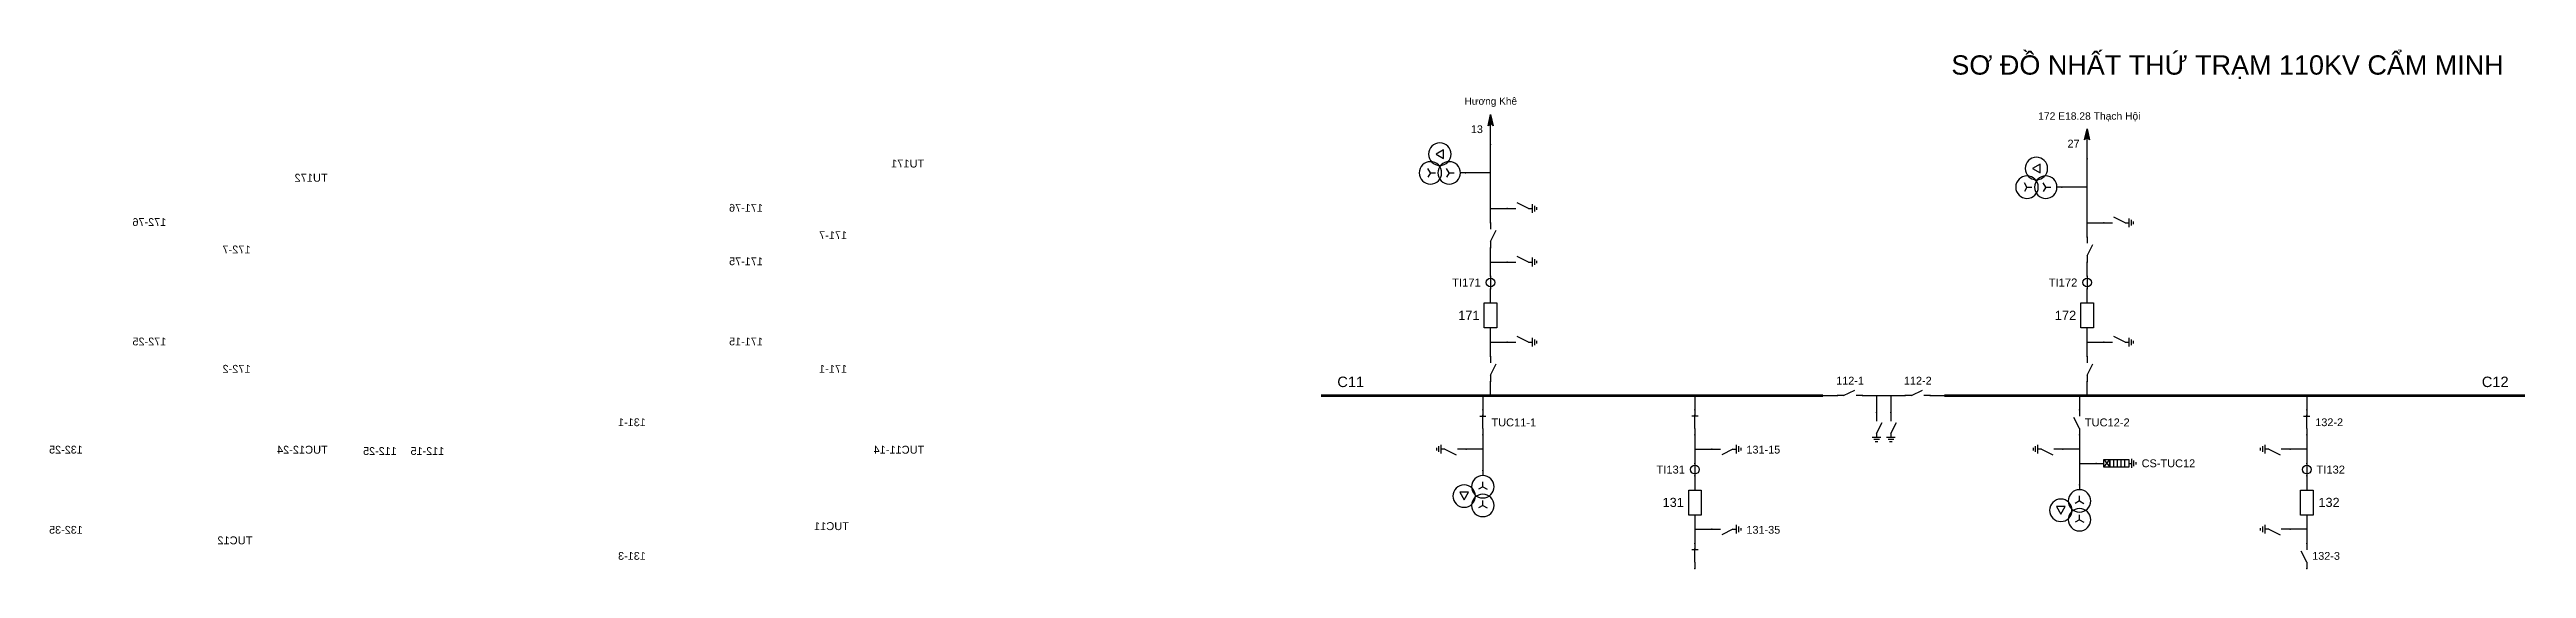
# Model space of a CAD drawing. Header units: millimetres. Extents: x -377 to 411, y 7 to 290.
# Drawn here: x -220.8 to 275.1, y 186 to 290 of the extents above; entities that cross this region are included whole.
import ezdxf

# ---------------------------------------------------------------- set-up
doc = ezdxf.new("R2010")
doc.units = ezdxf.units.MM
doc.layers.add('BUSBAR_110KV', color=1, linetype='Continuous', lineweight=50)
doc.layers.add('HV_110KV', color=1, linetype='Continuous', lineweight=25)
doc.layers.add('SYM_PORTS', color=8, linetype='Continuous', plot=False)
doc.layers.add('TEXT', color=7, linetype='Continuous')
doc.styles.add('SLD_TEXT', font='arial.ttf')

msp = doc.modelspace()

# ---------------------------------------------------------------- texts
at = {"layer": 'TEXT', "attachment_point": 7, "style": 'SLD_TEXT'}
for s, insert, char_height in [('SƠ ĐỒ NHẤT THỨ TRẠM 110KV CẨM MINH', (159.94, 284.13), 3.8634), ('Hương Khê', (62.48, 278.52), 1.442), ('13', (63.75, 273.25), 1.546), ('172 E18.28 Thạch Hội', (177.33, 275.63), 1.4729), ('27', (183.19, 270.38), 1.563), ('C11', (37.01, 222.36), 2.094), ('C12', (266.14, 222.36), 2.094)]:
    msp.add_mtext(s, dxfattribs=dict(at, insert=insert, char_height=char_height))

# ---------------------------------------------------------------- blocks, each defined once
blk = doc.blocks.new('SYM_DISCONNECTOR_OPEN')
at = {"lineweight": 25}
for points in [[(0, -1.25), (-1.125, 1)], [(0, 2.5), (0, 1.25)], [(0, -1.25), (0, -2.5)]]:
    blk.add_lwpolyline(points, dxfattribs=at)
at = {"layer": 'SYM_PORTS'}
for p in [(0, 2.5), (0, -2.5)]:
    blk.add_point(p, dxfattribs=at)
blk.add_attdef('DEVICE_CODE', (1, -0.5), '', height=2)
blk = doc.blocks.new('SYM_DISCONNECTOR_CLOSED')
at = {"lineweight": 25}
for points in [[(-0.625, 1.25), (0.625, 1.25)], [(0, 2.5), (0, 1.25)], [(0, -1.25), (0, 1.5)], [(0, -1.25), (0, -2.5)]]:
    blk.add_lwpolyline(points, dxfattribs=at)
at = {"layer": 'SYM_PORTS'}
for p in [(0, 2.5), (0, -2.5)]:
    blk.add_point(p, dxfattribs=at)
blk.add_attdef('DEVICE_CODE', (1.625, -0.5), '', height=2)
blk = doc.blocks.new('SYM_EARTHING_SWITCH_OPEN')
at = {"lineweight": 25}
for points in [[(0, -1.25), (-1.125, 1)], [(0, 3), (0, 1.25)], [(-0.875, -2), (0.875, -2)], [(-0.5625, -2.4375), (0.5625, -2.4375)], [(-0.25, -2.875), (0.25, -2.875)], [(0, -1.25), (0, -2)]]:
    blk.add_lwpolyline(points, dxfattribs=at)
at = {"layer": 'SYM_PORTS'}
blk.add_point((0, 3), dxfattribs=at)
blk.add_attdef('DEVICE_CODE', (1.875, 0), '', height=2)
blk = doc.blocks.new('SYM_VOLTAGE_TRANSFORMER')
at = {"lineweight": 25}
for points in [[(0, 1.375), (-0.8625, 0.875)], [(0, 4.625), (0, 3.625)], [(0, 1.375), (0, 2.375)], [(0, 1.375), (0.8625, 0.875)], [(0, -2.375), (-0.8625, -2.875)], [(0, -2.375), (0, -1.375)], [(0, -2.375), (0.8625, -2.875)]]:
    blk.add_lwpolyline(points, dxfattribs=at)
blk.add_lwpolyline([(2.875, 0.25), (4.625, 0.25), (3.75, -1.25)], close=True, dxfattribs=at)
for centre in [(0, 1.375), (3.75, -0.5), (0, -2.375)]:
    blk.add_circle(centre, 2.25, dxfattribs=at)
at = {"layer": 'SYM_PORTS'}
blk.add_point((0, 4.625), dxfattribs=at)
blk.add_attdef('DEVICE_CODE', (7, 1.625), '', height=2)
at = {"flags": 1}
blk.add_attdef('RATIO', (7, -1.375), '', height=2, dxfattribs=at)
blk = doc.blocks.new('SYM_CURRENT_TRANSFORMER')
at = {"lineweight": 25}
blk.add_lwpolyline([(0, 1.25), (0, -1.25)], dxfattribs=at)
blk.add_circle((0, 0), 0.875, dxfattribs=at)
at = {"layer": 'SYM_PORTS'}
for p in [(0, 1.25), (0, -1.25)]:
    blk.add_point(p, dxfattribs=at)
blk.add_attdef('DEVICE_CODE', (1.875, -1.75), '', height=2)
at = {"flags": 1}
blk.add_attdef('RATIO', (1.875, -4.75), '', height=2, dxfattribs=at)
blk = doc.blocks.new('SYM_CIRCUIT_BREAKER')
at = {"lineweight": 25}
blk.add_lwpolyline([(-1.25, 2.5), (1.25, 2.5), (1.25, -2.5), (-1.25, -2.5)], close=True, dxfattribs=at)
at = {"layer": 'SYM_PORTS'}
for p in [(0, 2.5), (0, -2.5)]:
    blk.add_point(p, dxfattribs=at)
blk.add_attdef('DEVICE_CODE', (2.25, -0.5), '', height=2)
at = {"flags": 1}
blk.add_attdef('RATING', (2.25, -3.5), '', height=2, dxfattribs=at)
blk = doc.blocks.new('SYM_SURGE_ARRESTER')
at = {"lineweight": 25}
for points in [[(-0.75, 2.5), (0.75, 2.5), (0.75, 1.25), (-0.75, 1.25)], [(-0.75, 1.25), (0.75, 1.25), (0.75, -2.5), (-0.75, -2.5)]]:
    blk.add_lwpolyline(points, close=True, dxfattribs=at)
for points in [[(-0.75, 2.5), (0.75, 1.25)], [(0.75, 2.5), (-0.75, 1.25)], [(-0.75, 0.5), (0.75, 0.5)], [(0, 4), (0, 2.5)], [(-0.875, -3.125), (0.875, -3.125)], [(-0.75, -0.25), (0.75, -0.25)], [(-0.75, -1), (0.75, -1)], [(-0.75, -1.75), (0.75, -1.75)], [(-0.5625, -3.5625), (0.5625, -3.5625)], [(-0.25, -4), (0.25, -4)], [(0, -2.5), (0, -3.125)]]:
    blk.add_lwpolyline(points, dxfattribs=at)
at = {"layer": 'SYM_PORTS'}
blk.add_point((0, 4), dxfattribs=at)
blk.add_attdef('DEVICE_CODE', (1.875, 1), '', height=2)
blk = doc.blocks.new('SYM_LINE_FEEDER_ARROW')
blk.add_hatch(color=7).paths.add_polyline_path([(0, -3), (-0.5, -0.75), (0, -1.25), (0.5, -0.75)])
at = {"lineweight": 25}
blk.add_lwpolyline([(0, 3), (0, -1.25)], dxfattribs=at)
blk.add_lwpolyline([(0, -3), (-0.5, -0.75), (0, -1.25), (0.5, -0.75)], close=True, dxfattribs=at)
at = {"layer": 'SYM_PORTS'}
blk.add_point((0, 3), dxfattribs=at)
blk.add_attdef('LINE_NAME', (1.5, 0), '', height=2)

# ---------------------------------------------------------------- linework, layer by layer
at = {"layer": 'BUSBAR_110KV', "const_width": 0.577}
for points in [[(33.73, 220.67), (134.26, 220.67)], [(158.54, 220.67), (274.79, 220.67)]]:
    msp.add_lwpolyline(points, dxfattribs=at)
at = {"layer": 'HV_110KV'}
for points in [[(67.68, 265.29), (67.68, 271)], [(187.12, 262.43), (187.12, 268.14)], [(67.68, 265.29), (62.65, 265.29)], [(67.68, 258.15), (67.68, 265.29)], [(67.68, 255.3), (67.68, 258.15)], [(67.68, 258.15), (71.03, 258.15)], [(187.12, 262.43), (182.09, 262.43)], [(187.12, 255.3), (187.12, 262.43)], [(187.12, 252.44), (187.12, 255.3)], [(187.12, 255.3), (190.47, 255.3)], [(67.68, 247.44), (67.68, 250.3)], [(67.68, 244.59), (67.68, 247.44)], [(67.68, 247.44), (71.03, 247.44)], [(187.12, 244.59), (187.12, 247.44)], [(67.68, 239.24), (67.68, 242.09)], [(187.12, 239.24), (187.12, 242.09)], [(67.68, 231.38), (67.68, 234.24)], [(187.12, 231.38), (187.12, 234.24)], [(67.68, 228.53), (67.68, 231.38)], [(67.68, 231.38), (71.03, 231.38)], [(187.12, 228.53), (187.12, 231.38)], [(187.12, 231.38), (190.47, 231.38)], [(67.68, 220.67), (67.68, 223.53)], [(187.12, 220.67), (187.12, 223.53)], [(66.15, 220.67), (66.15, 217.82)], [(108.61, 220.67), (108.61, 217.82)], [(134.26, 220.67), (137.12, 220.67)], [(142.12, 220.67), (144.97, 220.67)], [(144.97, 220.67), (144.97, 217.32)], [(144.97, 220.67), (147.83, 220.67)], [(147.83, 220.67), (147.83, 217.32)], [(147.83, 220.67), (150.68, 220.67)], [(155.68, 220.67), (158.54, 220.67)], [(185.59, 220.67), (185.59, 217.82)], [(231.1, 220.67), (231.1, 217.82)], [(66.15, 209.96), (62.79, 209.96)], [(66.15, 212.82), (66.15, 209.96)], [(66.15, 209.96), (66.15, 205.68)], [(108.61, 212.82), (108.61, 209.96)], [(108.61, 209.96), (111.96, 209.96)], [(108.61, 209.96), (108.61, 207.11)], [(185.59, 209.96), (182.24, 209.96)], [(185.59, 212.82), (185.59, 209.96)], [(185.59, 209.96), (185.59, 207.11)], [(231.1, 209.96), (227.74, 209.96)], [(231.1, 212.82), (231.1, 209.96)], [(231.1, 209.96), (231.1, 207.11)], [(108.61, 204.61), (108.61, 201.76)], [(185.59, 207.11), (188.94, 207.11)], [(185.59, 207.11), (185.59, 202.83)], [(231.1, 204.61), (231.1, 201.76)], [(108.61, 196.76), (108.61, 193.9)], [(108.61, 193.9), (111.96, 193.9)], [(108.61, 193.9), (108.61, 191.05)], [(231.1, 193.9), (227.74, 193.9)], [(231.1, 196.76), (231.1, 193.9)], [(231.1, 193.9), (231.1, 191.05)]]:
    msp.add_lwpolyline(points, dxfattribs=at)

# ---------------------------------------------------------------- block references
at = {"layer": 'HV_110KV', "rotation": 180}
for p in [(67.68, 274), (187.12, 271.14)]:
    msp.add_blockref('SYM_LINE_FEEDER_ARROW', p, dxfattribs=at)
at = {"layer": 'HV_110KV'}
ref = msp.add_blockref('SYM_VOLTAGE_TRANSFORMER', (177.46, 262.43), dxfattribs=dict(at, xscale=-1, rotation=270))
ref.add_attrib('DEVICE_CODE', 'TU172', (165.11, 263.53), dxfattribs={"layer": 'TEXT', "extrusion": (0, 0, -1), "height": 1.588, "style": 'SLD_TEXT'})
ref = msp.add_blockref('SYM_VOLTAGE_TRANSFORMER', (58.02, 265.29), dxfattribs=dict(at, xscale=-1, rotation=270))
ref.add_attrib('DEVICE_CODE', 'TU171', (45.67, 266.38), dxfattribs={"layer": 'TEXT', "extrusion": (0, 0, -1), "height": 1.588, "style": 'SLD_TEXT'})
ref = msp.add_blockref('SYM_EARTHING_SWITCH_OPEN', (74.03, 258.15), dxfattribs=dict(at, xscale=-1, rotation=90))
ref.add_attrib('DEVICE_CODE', '171-76', (77.99, 257.52), dxfattribs={"layer": 'TEXT', "extrusion": (0, 0, -1), "height": 1.558, "style": 'SLD_TEXT'})
ref = msp.add_blockref('SYM_EARTHING_SWITCH_OPEN', (193.47, 255.3), dxfattribs=dict(at, xscale=-1, rotation=90))
ref.add_attrib('DEVICE_CODE', '172-76', (197.43, 254.67), dxfattribs={"layer": 'TEXT', "extrusion": (0, 0, -1), "height": 1.558, "style": 'SLD_TEXT'})
ref = msp.add_blockref('SYM_DISCONNECTOR_OPEN', (67.68, 252.8), dxfattribs=dict(at, xscale=-1))
ref.add_attrib('DEVICE_CODE', '171-7', (61.12, 252.03), dxfattribs={"layer": 'TEXT', "extrusion": (0, 0, -1), "height": 1.574, "style": 'SLD_TEXT'})
ref = msp.add_blockref('SYM_DISCONNECTOR_OPEN', (187.12, 249.94), dxfattribs=dict(at, xscale=-1))
ref.add_attrib('DEVICE_CODE', '172-7', (180.56, 249.17), dxfattribs={"layer": 'TEXT', "extrusion": (0, 0, -1), "height": 1.574, "style": 'SLD_TEXT'})
ref = msp.add_blockref('SYM_EARTHING_SWITCH_OPEN', (74.03, 247.44), dxfattribs=dict(at, xscale=-1, rotation=90))
ref.add_attrib('DEVICE_CODE', '171-75', (77.99, 246.81), dxfattribs={"layer": 'TEXT', "extrusion": (0, 0, -1), "height": 1.558, "style": 'SLD_TEXT'})
ref = msp.add_blockref('SYM_CURRENT_TRANSFORMER', (67.68, 243.34), dxfattribs=at)
ref.add_attrib('DEVICE_CODE', 'TI171', (59.98, 242.53), dxfattribs={"layer": 'TEXT', "height": 1.61, "style": 'SLD_TEXT'})
ref = msp.add_blockref('SYM_CURRENT_TRANSFORMER', (187.12, 243.34), dxfattribs=at)
ref.add_attrib('DEVICE_CODE', 'TI172', (179.42, 242.53), dxfattribs={"layer": 'TEXT', "height": 1.61, "style": 'SLD_TEXT'})
ref = msp.add_blockref('SYM_CIRCUIT_BREAKER', (67.68, 236.74), dxfattribs=at)
ref.add_attrib('DEVICE_CODE', '171', (61.21, 235.84), dxfattribs={"layer": 'TEXT', "height": 1.838, "style": 'SLD_TEXT'})
ref = msp.add_blockref('SYM_CIRCUIT_BREAKER', (187.12, 236.74), dxfattribs=at)
ref.add_attrib('DEVICE_CODE', '172', (180.65, 235.84), dxfattribs={"layer": 'TEXT', "height": 1.838, "style": 'SLD_TEXT'})
ref = msp.add_blockref('SYM_EARTHING_SWITCH_OPEN', (193.47, 231.38), dxfattribs=dict(at, xscale=-1, rotation=90))
ref.add_attrib('DEVICE_CODE', '172-25', (197.43, 230.75), dxfattribs={"layer": 'TEXT', "extrusion": (0, 0, -1), "height": 1.558, "style": 'SLD_TEXT'})
ref = msp.add_blockref('SYM_DISCONNECTOR_OPEN', (187.12, 226.03), dxfattribs=dict(at, xscale=-1))
ref.add_attrib('DEVICE_CODE', '172-2', (180.56, 225.26), dxfattribs={"layer": 'TEXT', "extrusion": (0, 0, -1), "height": 1.574, "style": 'SLD_TEXT'})
ref = msp.add_blockref('SYM_EARTHING_SWITCH_OPEN', (74.03, 231.38), dxfattribs=dict(at, xscale=-1, rotation=90))
ref.add_attrib('DEVICE_CODE', '171-15', (77.99, 230.75), dxfattribs={"layer": 'TEXT', "extrusion": (0, 0, -1), "height": 1.558, "style": 'SLD_TEXT'})
ref = msp.add_blockref('SYM_DISCONNECTOR_OPEN', (67.68, 226.03), dxfattribs=dict(at, xscale=-1))
ref.add_attrib('DEVICE_CODE', '171-1', (61.12, 225.26), dxfattribs={"layer": 'TEXT', "extrusion": (0, 0, -1), "height": 1.574, "style": 'SLD_TEXT'})
ref = msp.add_blockref('SYM_DISCONNECTOR_OPEN', (139.62, 220.67), dxfattribs=dict(at, rotation=270))
ref.add_attrib('DEVICE_CODE', '112-1', (136.88, 222.9), dxfattribs={"layer": 'TEXT', "height": 1.557, "style": 'SLD_TEXT'})
ref = msp.add_blockref('SYM_DISCONNECTOR_OPEN', (153.18, 220.67), dxfattribs=dict(at, rotation=270))
ref.add_attrib('DEVICE_CODE', '112-2', (150.44, 222.9), dxfattribs={"layer": 'TEXT', "height": 1.557, "style": 'SLD_TEXT'})
ref = msp.add_blockref('SYM_EARTHING_SWITCH_OPEN', (147.83, 214.32), dxfattribs=dict(at, xscale=-1))
ref.add_attrib('DEVICE_CODE', '112-25', (151.28, 208.8), dxfattribs={"layer": 'TEXT', "extrusion": (0, 0, -1), "height": 1.555, "style": 'SLD_TEXT'})
ref = msp.add_blockref('SYM_EARTHING_SWITCH_OPEN', (144.97, 214.32), dxfattribs=dict(at, xscale=-1))
ref.add_attrib('DEVICE_CODE', '112-15', (141.77, 208.8), dxfattribs={"layer": 'TEXT', "extrusion": (0, 0, -1), "height": 1.555, "style": 'SLD_TEXT'})
ref = msp.add_blockref('SYM_DISCONNECTOR_CLOSED', (108.61, 215.32), dxfattribs=dict(at, xscale=-1))
ref.add_attrib('DEVICE_CODE', '131-1', (101.42, 214.56), dxfattribs={"layer": 'TEXT', "extrusion": (0, 0, -1), "height": 1.557, "style": 'SLD_TEXT'})
ref = msp.add_blockref('SYM_DISCONNECTOR_CLOSED', (66.15, 215.32), dxfattribs=at)
ref.add_attrib('DEVICE_CODE', 'TUC11-1', (67.85, 214.52), dxfattribs={"layer": 'TEXT', "height": 1.582, "style": 'SLD_TEXT'})
ref = msp.add_blockref('SYM_DISCONNECTOR_OPEN', (185.59, 215.32), dxfattribs=at)
ref.add_attrib('DEVICE_CODE', 'TUC12-2', (186.67, 214.52), dxfattribs={"layer": 'TEXT', "height": 1.582, "style": 'SLD_TEXT'})
ref = msp.add_blockref('SYM_DISCONNECTOR_CLOSED', (231.1, 215.32), dxfattribs=at)
ref.add_attrib('DEVICE_CODE', '132-2', (232.8, 214.56), dxfattribs={"layer": 'TEXT', "height": 1.557, "style": 'SLD_TEXT'})
ref = msp.add_blockref('SYM_EARTHING_SWITCH_OPEN', (224.74, 209.96), dxfattribs=dict(at, xscale=-1, rotation=270))
ref.add_attrib('DEVICE_CODE', '132-25', (214.14, 209.08), dxfattribs={"layer": 'TEXT', "extrusion": (0, 0, -1), "height": 1.555, "style": 'SLD_TEXT'})
ref = msp.add_blockref('SYM_EARTHING_SWITCH_OPEN', (179.24, 209.96), dxfattribs=dict(at, xscale=-1, rotation=270))
ref.add_attrib('DEVICE_CODE', 'TUC12-24', (165.11, 209.05), dxfattribs={"layer": 'TEXT', "extrusion": (0, 0, -1), "height": 1.577, "style": 'SLD_TEXT'})
ref = msp.add_blockref('SYM_EARTHING_SWITCH_OPEN', (59.79, 209.96), dxfattribs=dict(at, xscale=-1, rotation=270))
ref.add_attrib('DEVICE_CODE', 'TUC11-14', (45.67, 209.05), dxfattribs={"layer": 'TEXT', "extrusion": (0, 0, -1), "height": 1.577, "style": 'SLD_TEXT'})
ref = msp.add_blockref('SYM_EARTHING_SWITCH_OPEN', (114.96, 209.96), dxfattribs=dict(at, rotation=90))
ref.add_attrib('DEVICE_CODE', '131-15', (118.92, 209.08), dxfattribs={"layer": 'TEXT', "height": 1.555, "style": 'SLD_TEXT'})
ref = msp.add_blockref('SYM_VOLTAGE_TRANSFORMER', (66.15, 201.06), dxfattribs=dict(at, xscale=-1))
ref.add_attrib('DEVICE_CODE', 'TUC11', (60.75, 193.74), dxfattribs={"layer": 'TEXT', "extrusion": (0, 0, -1), "height": 1.583, "style": 'SLD_TEXT'})
ref = msp.add_blockref('SYM_CURRENT_TRANSFORMER', (108.61, 205.86), dxfattribs=at)
ref.add_attrib('DEVICE_CODE', 'TI131', (100.91, 205.07), dxfattribs={"layer": 'TEXT', "height": 1.593, "style": 'SLD_TEXT'})
ref = msp.add_blockref('SYM_SURGE_ARRESTER', (192.94, 207.11), dxfattribs=dict(at, rotation=90))
ref.add_attrib('DEVICE_CODE', 'CS-TUC12', (198.03, 206.33), dxfattribs={"layer": 'TEXT', "height": 1.571, "style": 'SLD_TEXT'})
ref = msp.add_blockref('SYM_CURRENT_TRANSFORMER', (231.1, 205.86), dxfattribs=at)
ref.add_attrib('DEVICE_CODE', 'TI132', (233.05, 205.07), dxfattribs={"layer": 'TEXT', "height": 1.593, "style": 'SLD_TEXT'})
ref = msp.add_blockref('SYM_VOLTAGE_TRANSFORMER', (185.59, 198.2), dxfattribs=dict(at, xscale=-1))
ref.add_attrib('DEVICE_CODE', 'TUC12', (180.19, 190.89), dxfattribs={"layer": 'TEXT', "extrusion": (0, 0, -1), "height": 1.583, "style": 'SLD_TEXT'})
ref = msp.add_blockref('SYM_CIRCUIT_BREAKER', (108.61, 199.26), dxfattribs=at)
ref.add_attrib('DEVICE_CODE', '131', (102.13, 198.38), dxfattribs={"layer": 'TEXT', "height": 1.822, "style": 'SLD_TEXT'})
ref = msp.add_blockref('SYM_CIRCUIT_BREAKER', (231.1, 199.26), dxfattribs=at)
ref.add_attrib('DEVICE_CODE', '132', (233.43, 198.38), dxfattribs={"layer": 'TEXT', "height": 1.822, "style": 'SLD_TEXT'})
ref = msp.add_blockref('SYM_EARTHING_SWITCH_OPEN', (224.74, 193.9), dxfattribs=dict(at, xscale=-1, rotation=270))
ref.add_attrib('DEVICE_CODE', '132-35', (214.14, 193.02), dxfattribs={"layer": 'TEXT', "extrusion": (0, 0, -1), "height": 1.555, "style": 'SLD_TEXT'})
ref = msp.add_blockref('SYM_EARTHING_SWITCH_OPEN', (114.96, 193.9), dxfattribs=dict(at, rotation=90))
ref.add_attrib('DEVICE_CODE', '131-35', (118.92, 193.02), dxfattribs={"layer": 'TEXT', "height": 1.555, "style": 'SLD_TEXT'})
ref = msp.add_blockref('SYM_DISCONNECTOR_CLOSED', (108.61, 188.55), dxfattribs=dict(at, xscale=-1))
ref.add_attrib('DEVICE_CODE', '131-3', (101.42, 187.79), dxfattribs={"layer": 'TEXT', "extrusion": (0, 0, -1), "height": 1.557, "style": 'SLD_TEXT'})
ref = msp.add_blockref('SYM_DISCONNECTOR_OPEN', (231.1, 188.55), dxfattribs=at)
ref.add_attrib('DEVICE_CODE', '132-3', (232.18, 187.79), dxfattribs={"layer": 'TEXT', "height": 1.557, "style": 'SLD_TEXT'})

msp.set_redraw_order([(e.dxf.handle, doc.entitydb.next_handle()) for e in msp.query("TEXT MTEXT ATTDEF DIMENSION ARC_DIMENSION")])  # texts and dimensions are drawn at this point

doc.saveas('drawing.dxf')
